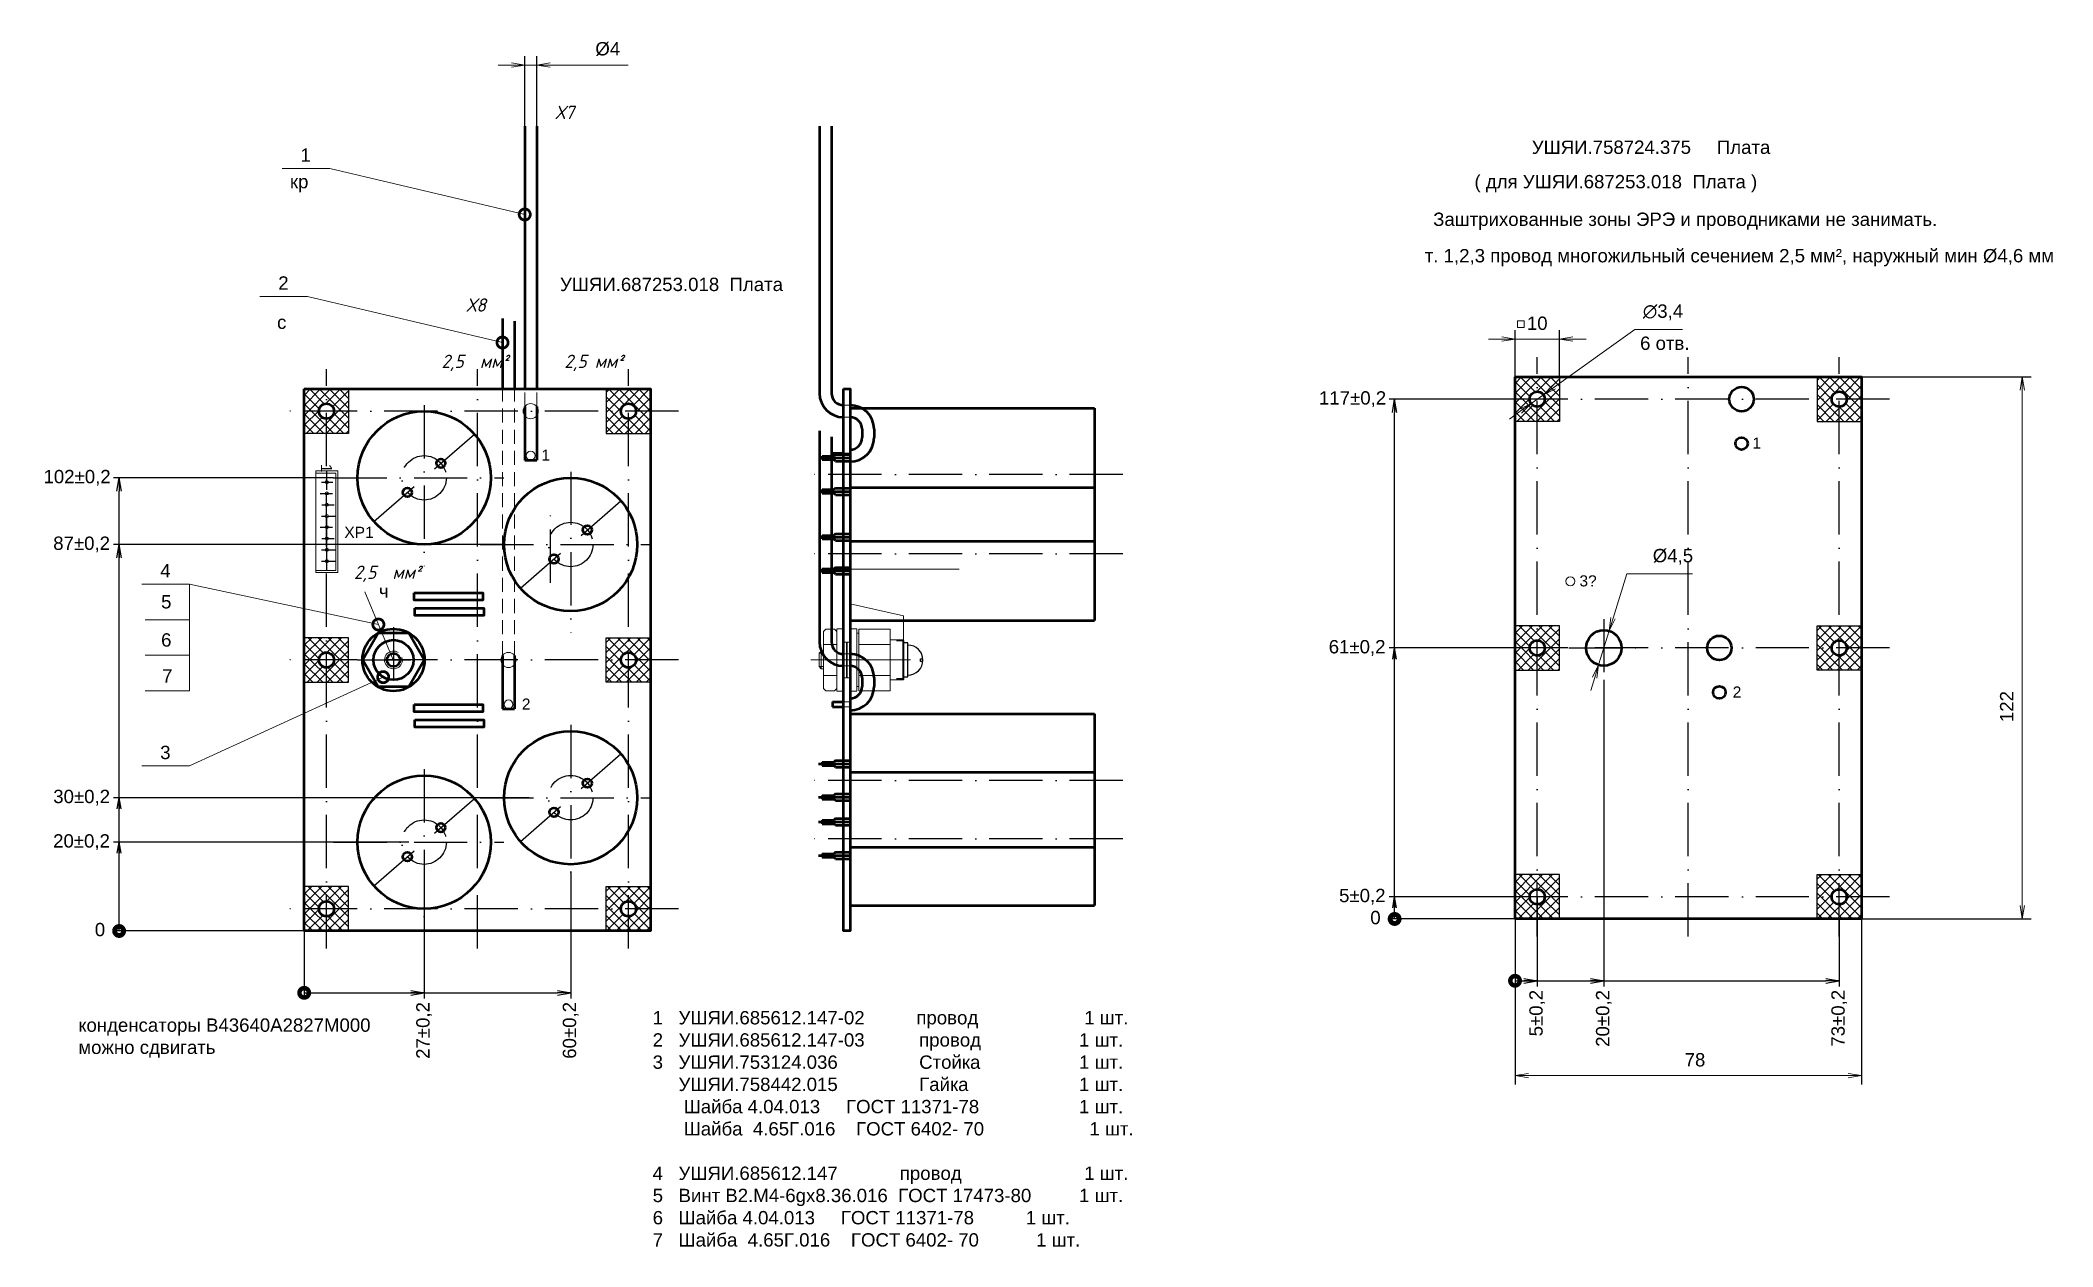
# Model space of a CAD drawing. Header units: millimetres. Extents: x 3219 to 51106, y -14166 to 2695.
# Drawn here: x 6094.6 to 6547.7, y 1671.7 to 1943.3 of the extents above; entities that cross this region are included whole.
import ezdxf

# ---------------------------------------------------------------- set-up
doc = ezdxf.new("R2010")
doc.units = ezdxf.units.MM
for name, pattern in [('ACAD_ISO10W100', [18, 12, -3, 0, -3]), ('SOLID', [0]), ('невидимая2', [4.762499999999999, 3.175, -1.5875])]:
    doc.linetypes.add(name, pattern=pattern)
doc.layers.get('0').update_dxf_attribs({"lineweight": 53})
doc.layers.add('02', color=7, linetype='Continuous')
for name, color, linetype, lineweight in [('1', 1, 'Continuous', 18), ('SLKTOP', 6, 'SOLID', 35), ('TONK', 3, 'Continuous', 20), ('TOP_ASSY', 10, 'Continuous', 35), ('невидим', 1, 'невидимая2', 18), ('Оси', 3, 'ACAD_ISO10W100', 25), ('Размеры', 2, 'Continuous', 18), ('текст', 4, 'Continuous', 20), ('Штриховка', 80, 'Continuous', 20)]:
    doc.layers.add(name, color=color, linetype=linetype, lineweight=lineweight)
doc.styles.add('Arial', font='arial.ttf', dxfattribs={"height": 3})
doc.styles.add('Arialc', font='arial.ttf')
doc.styles.add('ArialCr', font='arial.ttf', dxfattribs={"height": 2.5})
doc.styles.add('гост', font='GOST Common Italic.ttf')
doc.dimstyles.new('Arial', dxfattribs={"dimscale": 0, "dimtxt": 3, "dimasz": 3, "dimexe": 2, "dimexo": 0, "dimgap": 2, "dimtad": 1, "dimtoh": 1, "dimdec": 1, "dimrnd": 0.1, "dimzin": 9, "dimtxsty": 'Arial', "dimblk": 'OPEN', "dimcen": -3, "dimdle": 1.25, "dimclrd": 256, "dimclre": 256, "dimclrt": 256, "dimadec": 1, "dimazin": 2, "dimtfac": 1, "dimtdec": 1, "dimtmove": 0, "dimatfit": 3, "dimldrblk": 'DOTSMALL', "dimfxl": 2, "dimtvp": 1.5, "dimtolj": 1, "dimtzin": 1, "dimlwd": -1, "dimarcsym": 0})
doc.dimstyles.new('Basa', dxfattribs={"dimtxt": 3, "dimasz": 3, "dimexe": 1.25, "dimexo": 0, "dimgap": 0, "dimtad": 0, "dimjust": 4, "dimtoh": 1, "dimdec": 1, "dimtxsty": 'Arial', "dimblk1": 'DOTSMALL', "dimblk2": 'OPEN', "dimsah": 1, "dimcen": 2.5, "dimclrd": 256, "dimclre": 256, "dimclrt": 256, "dimadec": 0, "dimazin": 0, "dimtfac": 1, "dimtdec": 1, "dimtmove": 1, "dimatfit": 3, "dimldrblk": 'OPEN', "dimfxl": 1.25, "dimarcsym": 0})
pattern_1 = [(45, (9089.645757286118, 3867.229114750996), (-1.122532015133644, 1.122532015133644), []), (135, (9089.645757286118, 3867.229114750996), (-1.122532015133644, -1.122532015133644), [])]
pattern_2 = [(45, (9089.645757286118, 3923.229114750994), (-1.122532015133644, 1.122532015133644), []), (135, (9089.645757286118, 3923.229114750994), (-1.122532015133644, -1.122532015133644), [])]
pattern_3 = [(45, (9362.267085423875, 3869.936986552732), (-1.122532015133644, 1.122532015133644), []), (135, (9362.267085423875, 3869.936986552732), (-1.122532015133644, -1.122532015133644), [])]
pattern_4 = [(45, (9362.267085423875, 3925.936986552731), (-1.122532015133644, 1.122532015133644), []), (135, (9362.267085423875, 3925.936986552731), (-1.122532015133644, -1.122532015133644), [])]

msp = doc.modelspace()

# ---------------------------------------------------------------- texts
for s, insert, char_height, width, attachment_point, style in [('1', (6154.36941967938, 1917.452257192514), 3, 10.87432640139014, 5, 'Arial'), ('кр', (6152.915114859068, 1910.995379974769), 3, 10.87432640139014, 5, 'Arial'), ('2', (6149.369419679379, 1888.630601136067), 3, 10.87432640139014, 5, 'Arial'), ('с', (6148.979726316822, 1879.777586839331), 3, 10.87432640139014, 5, 'Arial'), ('1', (6481.073750960374, 1852.602939160004), 2.5, 8.794720041879373, 5, 'Arial'), ('1', (6208.452422822618, 1849.895067358268), 2.5, 8.794720041879373, 5, 'Arial'), ('XР1', (6166.381676784433, 1832.514408402663), 2.5, 13.8000903923371, 5, 'ArialCr'), ('4', (6122.785880805071, 1823.852363838502), 3, 10.87432640139014, 5, 'Arial'), ('3?', (6443.108341283364, 1821.561641129252), 2.5, 8.794720041879373, 5, 'Arial'), ('5', (6122.987908188913, 1816.848478220615), 3, 10.87432640139014, 5, 'Arial'), ('ч', (6171.957672524622, 1819.274277713785), 3, 10.87432640139014, 5, 'Arial'), ('6', (6122.987908188913, 1808.261699778705), 3, 10.87432640139014, 5, 'Arial'), ('7', (6123.223040900387, 1800.18686345935), 3, 10.87432640139014, 5, 'Arial'), ('2', (6204.024383373817, 1793.851132688107), 2.5, 8.794720041879373, 5, 'Arial'), ('2', (6476.645711511573, 1796.559004489844), 2.5, 8.794720041879373, 5, 'Arial'), ('3', (6122.785880805071, 1782.933869933107), 3, 10.87432640139014, 5, 'Arial'), ('\\P1   УШЯИ.685612.147-02          провод ^I       ^I 1 шт.\\P2   УШЯИ.685612.147-03       ^Iпровод ^I      ^I1 шт.\\P3   УШЯИ.753124.036          ^IСтойка   ^I    ^I1 шт.\\P     УШЯИ.758442.015^I^IГайка^I^I^I1 шт.\\P      Шайба 4.04.013     ГОСТ 11371-78          ^I1 шт.\\P      Шайба  4.65Г.016    ГОСТ 6402- 70         ^I  1 шт.\\P\\P4   УШЯИ.685612.147            провод        ^I^I 1 шт.\\P5   Винт В2.М4-6gх8.36.016  ГОСТ 17473-80     ^I1 шт.\\P6   Шайба 4.04.013     ГОСТ 11371-78          ^I1 шт.\\P7   Шайба  4.65Г.016    ГОСТ 6402- 70         ^I  1 шт.\\P\\P ', (6232.507329849243, 1729.755462363764), 3, 154.0838325258808, 1, 'Arial')]:
    msp.add_mtext(s, dxfattribs=dict(insert=insert, char_height=char_height, width=width, attachment_point=attachment_point, style=style))
at = {"insert": (6103.184527268815, 1723.092992593936), "char_height": 3, "attachment_point": 1, "style": 'Arial'}
msp.add_mtext('конденсаторы B43640A2827M000\\Pможно сдвигать\\P\\P\\P\\P  ', dxfattribs=at)
at = {"layer": 'TONK', "char_height": 3, "attachment_point": 4, "style": 'гост'}
for s, insert, width in [('2,5  мм²', (6184.948198503007, 1870.65058451253), 19.1432713191025), ('2,5 мм²', (6212.624547699299, 1870.65058451253), 17.86813385610003), ('2,5  мм²', (6165.253808449903, 1823.170745280217), 19.1432713191025)]:
    msp.add_mtext(s, dxfattribs=dict(at, insert=insert, width=width))
at = {"layer": 'Размеры', "style": 'Arialc'}
for s, p in [('УШЯИ.758724.375     Плата ', (6430.447465181765, 1917.691835543601)), (' ( для УШЯИ.687253.018  Плата )', (6416.374733998156, 1909.942102981318)), ('УШЯИ.687253.018  Плата ', (6211.639530369503, 1886.818193769834))]:
    msp.add_text(s, height=3, dxfattribs=at).set_placement(p)
at = {"layer": 'Размеры', "char_height": 3}
for s, insert, width, attachment_point, style in [('Заштрихованные зоны ЭРЭ и проводниками не занимать.', (6408.239304379975, 1904.474290094216), 148.4397441600449, 1, 'Arialc'), ('т. 1,2,3 провод многожильный сечением 2,5 мм², наружный мин %%C4,6 мм', (6406.348223143672, 1896.27775537874), 148.4397441600449, 1, 'Arialc'), ('6 отв.', (6460.39134689881, 1875.050267151959), 13.54739862531801, 5, 'Arial')]:
    msp.add_mtext(s, dxfattribs=dict(at, insert=insert, width=width, attachment_point=attachment_point, style=style))
at = {"layer": 'Размеры', "extrusion": (0, 0, -1), "char_height": 3, "width": 2.795527068898082, "attachment_point": 1, "text_direction": (-1, 0, 0), "style": 'Arial'}
for insert in [(6109.225958745023, 1744.590640660896), (6396.409582188085, 1747.298512462634)]:
    msp.add_mtext('0', dxfattribs=dict(at, insert=insert))
at = {"layer": 'текст', "char_height": 3, "width": 25.00000000000004, "attachment_point": 5, "style": 'гост'}
for s, insert in [('Х7', (6212.673982175103, 1927.020148167177)), ('Х8', (6192.766399860171, 1883.678532858272))]:
    msp.add_mtext(s, dxfattribs=dict(at, insert=insert))

# ---------------------------------------------------------------- blocks, each defined once
blk = doc.blocks.new('A$C94a32814')
for centre, radius in [((0, 0), 15), ((3.764356455604002, 3.272303790896785), 1), ((-3.773547901114057, -3.280295144952106), 1)]:
    blk.add_circle(centre, radius)
at = {"layer": 'Оси'}
for p, q in [((0, 16.38607259094715), (0, -19.90072114486247)), ((-11.32064370334206, -9.840885434857228), (11.32064370334149, 9.840885434857682)), ((-20.37286440934986, 0), (17.96892701182514, 0))]:
    blk.add_line(p, q, dxfattribs=at)
blk.add_circle((1.13686837721616e-13, 0), 5, dxfattribs=at)
blk = doc.blocks.new('A$C66CF5AB5')
blk.add_lwpolyline([(-3.464101615136315, 6), (-6.928203230272629, 0), (-3.464101615136315, -6), (3.464101615136315, -6), (6.928203230276267, 0), (3.464101615136315, 6)], close=True)
for radius in [7, 4.5, 1.499999999999818]:
    blk.add_circle((0, 0), radius)
at = {"layer": '1'}
blk.add_arc((0, 0), 2, 57.61570720692288, 16.37627834716819, dxfattribs=at)
at = {"layer": 'Оси'}
for p, q in [((0, 7.392037400509707), (0, -6.871049951738769)), ((-8.11339055631106, 0), (7.918295874485921, 0))]:
    blk.add_line(p, q, dxfattribs=at)
blk = doc.blocks.new('A$C7cf964cf')
for p, q in [((-22.39999999999964, 5), (-22.39999999999873, 0)), ((-22.39999999999964, 5), (0.4999999999990905, 5)), ((-22.39999999999964, 0), (-22.39999999999964, 5.000000000000909)), ((0.4999999999990905, 5), (-22.39999999999964, 5)), ((0.5, 5), (0.5, 0)), ((0.5, 0), (0.4999999999990905, 5)), ((-22.39999999999964, 0), (0.5, 0)), ((0.5, 9.094947017729282e-13), (-22.39999999999964, 0)), ((-21.89999999999964, 0), (-21.89999999999964, 4.5)), ((-9.094947017729282e-13, 4.5), (-21.89999999999964, 4.5)), ((0, 0), (-9.094947017729282e-13, 4.5))]:
    blk.add_line(p, q)
for centre in [(-19.86000000000058, 2.5), (-17.32000000000062, 2.5), (-14.78000000000065, 2.500000000000909), (-12.24000000000069, 2.500000000000909), (-9.700000000000728, 2.500000000000909), (-7.160000000000764, 2.500000000000909), (-4.6200000000008, 2.500000000000909), (-2.080000000000837, 2.500000000000909)]:
    blk.add_circle(centre, 0.35)
at = {"layer": 'Оси'}
for p, q in [((0, 2.500000000000909), (-22.39999999999964, 2.5)), ((-19.85999999999967, 1.318943485676755), (-19.85999999999967, 3.859020325995516)), ((-17.32000000000062, 1.025886413465741), (-17.31999999999971, 3.761583515967686)), ((-14.77999999999975, 1.41675361682428), (-14.77999999999975, 4.152450719382614)), ((-12.23999999999978, 1.318943485675845), (-12.23999999999978, 4.445507791591808)), ((-9.700000000000728, 1.025886413466651), (-9.699999999999818, 3.761583515967686)), ((-7.159999999999854, 1.41675361682519), (-7.159999999999854, 4.152450719383523)), ((-4.619999999999891, 1.318943485676755), (-4.619999999999891, 4.445507791592718)), ((-2.079999999999927, 1.318943485676755), (-2.079999999999927, 4.445507791592718))]:
    blk.add_line(p, q, dxfattribs=at)
at = {"style": 'Arialc'}
blk.add_text('1', height=2.5, dxfattribs=at).set_placement((-23.9616447606868, 1.177047099401534))
blk = doc.blocks.new('A$Ccc13bcba')
for p, q in [((-15, 0), (-15, 55)), ((-15, 55), (15, 55)), ((15, 0), (15, 55)), ((-15, 0), (15, 0)), ((-4.523547901114057, -3.300000000000182), (-4.523547901114171, 0)), ((-3.773547901114171, -7.113622990074873), (-3.773547901114171, 0)), ((-3.023547901114057, -3.299999999999727), (-3.023547901114057, 0)), ((3.014354899877276, -3.300000000000182), (3.014354899877162, 0)), ((4.514354899877162, -3.300000000000182), (4.514354899877162, 0)), ((-4.523547901114171, -3.300000000000182), (-4.173547901114148, -3.664160587824426)), ((-4.173547901114034, -6.300000000000182), (-4.17354790111392, -3.664160587824881)), ((-3.023547901114171, -3.300000000000182), (-3.373547901114193, -3.664160587824426)), ((-3.37354790111408, -6.300000000000182), (-3.37354790111408, -3.664160587823972)), ((3.014354899877162, -3.300000000000182), (3.364354899877185, -3.664160587824426)), ((3.364354899877071, -6.299999999999727), (3.364354899877185, -3.664160587824426)), ((3.764354899877048, -7.113622990075328), (3.764354899877048, -4.547473508864641e-13)), ((4.514354899877162, -3.300000000000182), (4.164354899877139, -3.664160587824426)), ((4.164354899877026, -6.299999999999727), (4.164354899877026, -3.664160587823517)), ((-4.17354790111392, -6.299999999999727), (-3.37354790111408, -6.300000000000182)), ((3.364354899877185, -6.299999999999272), (4.164354899877026, -6.299999999999727))]:
    blk.add_line(p, q)
at = {"layer": 'Оси'}
blk.add_line((0, 61.39365778584033), (0, -9.013120958115906), dxfattribs=at)
blk = doc.blocks.new('A$Cbe3a830f')
for p, q in [((-4.5, 12), (4.5, 12)), ((-4.5, 12), (-4.5, 9)), ((4.5, 12), (4.5, 9)), ((-6.928203230272629, 2.000000000000909), (-6.928203230272629, 9)), ((-6.928203230272629, 9), (6.928203230276267, 9)), ((-3.464101615136315, 2.000000000000909), (-3.464101615136315, 9)), ((3.464101615136315, 2), (3.464101615136315, 9)), ((6.928203230276267, 2), (6.928203230276267, 8.99999999999909)), ((-7, 1.500000000000909), (7, 1.5)), ((-7, 0), (-7, 1.500000000000909)), ((-7, 0), (-4, 0)), ((-6.928203230272629, 2.000000000000909), (6.928203230276267, 2)), ((-6, 2), (-6, 1.5)), ((-6, 1.5), (6, 1.5)), ((-4, -0.6999999999989086), (-4, 0)), ((-4, 0), (4, 0)), ((4, 0), (7, 0)), ((4, -0.6999999999989086), (4, 0)), ((6, 2), (6, 1.5)), ((7, 0), (7, 1.500000000000909)), ((-7, -1.499999999999091), (-4, -1.499999999999091)), ((-7, -1.5), (-7, -3)), ((-7, -3), (7, -3)), ((-6.428203230272629, -3), (-6.928203230272629, -3.5)), ((-6.928203230276267, -5.499999999998181), (-6.928203230272629, -3.5)), ((-6.428203230272629, -3), (6.428203230276267, -3)), ((-4, -0.6999999999998181), (4, -0.6999999999998181)), ((-4, -0.7999999999992724), (4, -0.7999999999992724)), ((-4, -0.8000000000001819), (-4, -1.5)), ((-4, -1.499999999999091), (4, -1.499999999999091)), ((-3.464101615136315, -6), (-3.464101615136315, -3)), ((3.464101615136315, -6), (3.464101615136315, -3)), ((4, -0.8000000000001819), (4, -1.5)), ((4, -1.5), (7, -1.5)), ((6.428203230276267, -3), (6.928203230276267, -3.5)), ((6.928203230276267, -5.5), (6.928203230276267, -3.5)), ((7, -1.5), (7, -3)), ((-6.428203230272629, -6), (-6.928203230272629, -5.5)), ((-6.428203230272629, -6), (6.428203230276267, -6)), ((-2, -6), (-2, -6.5)), ((-2, -6.5), (-1.5, -7)), ((-2, -6.5), (2, -6.5)), ((-1.5, -7), (1.5, -7)), ((2, -6.5), (1.5, -7)), ((2, -6), (2, -6.5)), ((6.428203230276267, -6), (6.928203230276267, -5.5))]:
    blk.add_line(p, q)
at = {"layer": '1'}
for p, q in [((-1.500000000003638, -6), (-1.5, -7)), ((1.5, -6), (1.5, -7))]:
    blk.add_line(p, q, dxfattribs=at)
at = {"layer": 'TONK'}
for p, q in [((0, 13.58194035105407), (0, -8.818465318065137)), ((0, 3.55675236946081), (0, -2.429230282361459)), ((0, -6.556752369461719), (0, -0.5707697176385409)), ((0, -1.748071146199436), (0, -6.614998217673929))]:
    blk.add_line(p, q, dxfattribs=at)
blk = doc.blocks.new('_DotSmall')
at = {"color": 0, "linetype": 'ByBlock', "const_width": 0.5}
blk.add_lwpolyline([(-0.0625, 0, 1), (0.0625, 0, 1)], format="xyb", close=True, dxfattribs=at)
blk = doc.blocks.new('_Open')
at = {"color": 0, "linetype": 'ByBlock', "lineweight": -2}
for p, q in [((-1, 0.1666666666666667), (0, 0)), ((-1, -0.1666666666666667), (0, 0)), ((0, 0), (-1, 0))]:
    blk.add_line(p, q, dxfattribs=at)
blk = doc.blocks.new('*D429')
at = {"layer": 'Defpoints', "color": 0, "transparency": 16777216}
for p in [(6206.397590088341, 1937.683824932488), (6203.697590088341, 1923.968156223472), (6206.397590088341, 1923.968156223472)]:
    blk.add_point(p, dxfattribs=at)
at = {"layer": 'Размеры', "lineweight": -2, "transparency": 16777216}
for p, q in [((6203.697590088341, 1923.968156223472), (6203.697590088341, 1939.683824932488)), ((6206.397590088341, 1923.968156223472), (6206.397590088341, 1939.683824932488))]:
    blk.add_line(p, q, dxfattribs=at)
at = {"layer": 'Размеры', "transparency": 16777216}
for p, q in [((6200.697590088341, 1937.683824932488), (6197.697590088341, 1937.683824932488)), ((6203.697590088341, 1937.683824932488), (6206.397590088341, 1937.683824932488)), ((6209.397590088341, 1937.683824932488), (6226.9996706457, 1937.683824932488))]:
    blk.add_line(p, q, dxfattribs=at)
at = {"layer": 'Размеры', "transparency": 16777216, "xscale": 3, "yscale": 3, "zscale": 3}
blk.add_blockref('_Open', (6203.697590088341, 1937.683824932488), dxfattribs=at)
at = {"layer": 'Размеры', "transparency": 16777216, "xscale": 3, "yscale": 3, "zscale": 3, "rotation": 180}
blk.add_blockref('_Open', (6206.397590088341, 1937.683824932488), dxfattribs=at)
at = {"layer": 'Размеры', "transparency": 16777216, "insert": (6222.390530127283, 1941.299445669187), "char_height": 3, "attachment_point": 5, "style": 'Arial'}
blk.add_mtext('\\A1;%%C4', dxfattribs=at)
blk = doc.blocks.new('*D430')
at = {"layer": 'Defpoints', "color": 0, "transparency": 16777216}
for p in [(6181.047590088339, 1755.918554354046), (6154.047590088344, 1742.775705249335), (6181.047590088339, 1728.858137861643)]:
    blk.add_point(p, dxfattribs=at)
at = {"layer": 'Размеры', "lineweight": -2, "transparency": 16777216}
for p, q in [((6181.047590088339, 1755.918554354046), (6181.047590088339, 1727.608137861643)), ((6154.047590088344, 1742.775705249335), (6154.047590088344, 1727.608137861643)), ((6154.047590088344, 1728.858137861643), (6178.047590088339, 1728.858137861643))]:
    blk.add_line(p, q, dxfattribs=at)
at = {"layer": 'Размеры', "lineweight": -2, "transparency": 16777216, "xscale": 3, "yscale": 3, "zscale": 3, "rotation": 180}
blk.add_blockref('_DotSmall', (6154.047590088344, 1728.858137861643), dxfattribs=at)
at = {"layer": 'Размеры', "lineweight": -2, "transparency": 16777216, "xscale": 3, "yscale": 3, "zscale": 3}
blk.add_blockref('_Open', (6181.047590088339, 1728.858137861643), dxfattribs=at)
at = {"layer": 'Размеры', "transparency": 16777216, "insert": (6181.047590088339, 1720.386105119487), "char_height": 3, "attachment_point": 5, "rotation": 90, "style": 'Arial'}
blk.add_mtext('27±0,2', dxfattribs=at)
blk = doc.blocks.new('*D431')
at = {"layer": 'Defpoints', "color": 0, "transparency": 16777216}
for p in [(6214.04759008834, 1756.114811824804), (6154.047590088344, 1742.775705249335), (6214.04759008834, 1728.858137861643)]:
    blk.add_point(p, dxfattribs=at)
at = {"layer": 'Размеры', "lineweight": -2, "transparency": 16777216}
for p, q in [((6214.04759008834, 1756.114811824804), (6214.04759008834, 1727.608137861643)), ((6154.047590088344, 1742.775705249335), (6154.047590088344, 1727.608137861643)), ((6154.047590088344, 1728.858137861643), (6211.04759008834, 1728.858137861643))]:
    blk.add_line(p, q, dxfattribs=at)
at = {"layer": 'Размеры', "lineweight": -2, "transparency": 16777216, "xscale": 3, "yscale": 3, "zscale": 3, "rotation": 180}
blk.add_blockref('_DotSmall', (6154.047590088344, 1728.858137861643), dxfattribs=at)
at = {"layer": 'Размеры', "lineweight": -2, "transparency": 16777216, "xscale": 3, "yscale": 3, "zscale": 3}
blk.add_blockref('_Open', (6214.04759008834, 1728.858137861643), dxfattribs=at)
at = {"layer": 'Размеры', "transparency": 16777216, "insert": (6214.04759008834, 1720.40349938961), "char_height": 3, "attachment_point": 5, "rotation": 90, "style": 'Arial'}
blk.add_mtext('60±0,2', dxfattribs=at)
blk = doc.blocks.new('*D432')
at = {"layer": 'Defpoints', "color": 0, "transparency": 16777216}
for p in [(6112.380516939851, 1772.775705249336), (6204.717163742009, 1772.775705249336), (6168.443082330759, 1742.775705249336)]:
    blk.add_point(p, dxfattribs=at)
at = {"layer": 'Размеры', "lineweight": -2, "transparency": 16777216}
for p, q in [((6204.717163742009, 1772.775705249336), (6111.130516939851, 1772.775705249336)), ((6112.380516939851, 1742.775705249336), (6112.380516939851, 1770.275705249336)), ((6168.443082330759, 1742.775705249336), (6111.130516939851, 1742.775705249336))]:
    blk.add_line(p, q, dxfattribs=at)
at = {"layer": 'Размеры', "lineweight": -2, "transparency": 16777216, "xscale": 2.5, "yscale": 2.5, "zscale": 2.5}
for name, p, rotation in [('_Open', (6112.380516939851, 1772.775705249336), 90), ('_DotSmall', (6112.380516939851, 1742.775705249336), 270)]:
    blk.add_blockref(name, p, dxfattribs=dict(at, rotation=rotation))
at = {"layer": 'Размеры', "transparency": 16777216, "insert": (6103.935087199059, 1772.775705249334), "char_height": 3, "attachment_point": 5, "style": 'Arial'}
blk.add_mtext('30±0,2', dxfattribs=at)
blk = doc.blocks.new('*D433')
at = {"layer": 'Defpoints', "color": 0, "transparency": 16777216}
for p in [(6112.380516939847, 1844.775705249336), (6160.674725678993, 1844.775705249336), (6168.443082330759, 1742.775705249336)]:
    blk.add_point(p, dxfattribs=at)
at = {"layer": 'Размеры', "lineweight": -2, "transparency": 16777216}
for p, q in [((6160.674725678993, 1844.775705249336), (6111.130516939847, 1844.775705249336)), ((6112.380516939847, 1742.775705249336), (6112.380516939847, 1841.775705249336)), ((6168.443082330759, 1742.775705249336), (6111.130516939847, 1742.775705249336))]:
    blk.add_line(p, q, dxfattribs=at)
at = {"layer": 'Размеры', "lineweight": -2, "transparency": 16777216, "xscale": 3, "yscale": 3, "zscale": 3}
for name, p, rotation in [('_Open', (6112.380516939847, 1844.775705249336), 90), ('_DotSmall', (6112.380516939847, 1742.775705249336), 270)]:
    blk.add_blockref(name, p, dxfattribs=dict(at, rotation=rotation))
at = {"layer": 'Размеры', "transparency": 16777216, "insert": (6102.909848454171, 1844.775705249334), "char_height": 3, "attachment_point": 5, "style": 'Arial'}
blk.add_mtext('102±0,2', dxfattribs=at)
blk = doc.blocks.new('*D434')
at = {"layer": 'Defpoints', "color": 0, "transparency": 16777216}
for p in [(6112.380516939847, 1829.775705249336), (6199.047590088344, 1829.775705249336), (6168.443082330759, 1742.775705249336)]:
    blk.add_point(p, dxfattribs=at)
at = {"layer": 'Размеры', "lineweight": -2, "transparency": 16777216}
for p, q in [((6199.047590088344, 1829.775705249336), (6111.130516939847, 1829.775705249336)), ((6112.380516939847, 1742.775705249336), (6112.380516939847, 1826.775705249336)), ((6168.443082330759, 1742.775705249336), (6111.130516939847, 1742.775705249336))]:
    blk.add_line(p, q, dxfattribs=at)
at = {"layer": 'Размеры', "lineweight": -2, "transparency": 16777216, "xscale": 3, "yscale": 3, "zscale": 3}
for name, p, rotation in [('_Open', (6112.380516939847, 1829.775705249336), 90), ('_DotSmall', (6112.380516939847, 1742.775705249336), 270)]:
    blk.add_blockref(name, p, dxfattribs=dict(at, rotation=rotation))
at = {"layer": 'Размеры', "transparency": 16777216, "insert": (6103.932017621974, 1829.775705249334), "char_height": 3, "attachment_point": 5, "style": 'Arial'}
blk.add_mtext('87±0,2', dxfattribs=at)
blk = doc.blocks.new('*D435')
at = {"layer": 'Defpoints', "color": 0, "transparency": 16777216}
for p in [(6112.380516939855, 1762.775705249338), (6177.64075957816, 1762.775705249338), (6168.443082330759, 1742.775705249338)]:
    blk.add_point(p, dxfattribs=at)
at = {"layer": 'Размеры', "lineweight": -2, "transparency": 16777216}
for p, q in [((6177.64075957816, 1762.775705249338), (6111.130516939855, 1762.775705249338)), ((6112.380516939855, 1742.775705249338), (6112.380516939855, 1760.275705249338)), ((6168.443082330759, 1742.775705249338), (6111.130516939855, 1742.775705249338))]:
    blk.add_line(p, q, dxfattribs=at)
at = {"layer": 'Размеры', "lineweight": -2, "transparency": 16777216, "xscale": 2.5, "yscale": 2.5, "zscale": 2.5}
for name, p, rotation in [('_Open', (6112.380516939855, 1762.775705249338), 90), ('_DotSmall', (6112.380516939855, 1742.775705249338), 270)]:
    blk.add_blockref(name, p, dxfattribs=dict(at, rotation=rotation))
at = {"layer": 'Размеры', "transparency": 16777216, "insert": (6103.908484197698, 1762.775705249336), "char_height": 3, "attachment_point": 5, "style": 'Arial'}
blk.add_mtext('20±0,2', dxfattribs=at)
blk = doc.blocks.new('*D436')
at = {"layer": 'Defpoints', "color": 0, "transparency": 16777216}
for p in [(6447.850361176767, 1810.305120267407), (6445.487475275423, 1802.662033834736)]:
    blk.add_point(p, dxfattribs=at)
at = {"layer": 'Размеры', "transparency": 16777216}
for p, q in [((6451.819816048424, 1823.144879757015), (6448.736443389771, 1813.171277679657)), ((6466.601289445423, 1823.144879757015), (6451.819816048424, 1823.144879757015)), ((6445.487475275423, 1802.662033834736), (6447.850361176767, 1810.305120267407)), ((6444.601393062419, 1799.795876422486), (6443.715310849415, 1796.929719010235))]:
    blk.add_line(p, q, dxfattribs=at)
at = {"layer": 'Размеры', "transparency": 16777216, "xscale": 3, "yscale": 3, "zscale": 3}
for p, rotation in [((6447.850361176767, 1810.305120267407), 252.8208299642087), ((6445.487475275423, 1802.662033834736), 72.82082996420864)]:
    blk.add_blockref('_Open', p, dxfattribs=dict(at, rotation=rotation))
at = {"layer": 'Размеры', "transparency": 16777216, "insert": (6462.227142105722, 1826.996857928912), "char_height": 3, "width": 26.00669455539901, "attachment_point": 5, "style": 'Arial'}
blk.add_mtext('\\A1;%%C4,5 ', dxfattribs=at)
blk = doc.blocks.new('*D437')
at = {"layer": 'Defpoints', "color": 0, "transparency": 16777216}
for p in [(6431.6689182261, 1750.483577051072), (6426.668918226095, 1745.483577051074), (6431.6689182261, 1731.566009663381)]:
    blk.add_point(p, dxfattribs=at)
at = {"layer": 'Размеры', "lineweight": -2, "transparency": 16777216}
for p, q in [((6431.6689182261, 1750.483577051072), (6431.6689182261, 1730.316009663381)), ((6426.668918226095, 1745.483577051074), (6426.668918226095, 1730.316009663381)), ((6426.668918226095, 1731.566009663381), (6428.6689182261, 1731.566009663381))]:
    blk.add_line(p, q, dxfattribs=at)
at = {"layer": 'Размеры', "lineweight": -2, "transparency": 16777216, "xscale": 3, "yscale": 3, "zscale": 3, "rotation": 180}
blk.add_blockref('_DotSmall', (6426.668918226095, 1731.566009663381), dxfattribs=at)
at = {"layer": 'Размеры', "lineweight": -2, "transparency": 16777216, "xscale": 3, "yscale": 3, "zscale": 3}
blk.add_blockref('_Open', (6431.6689182261, 1731.566009663381), dxfattribs=at)
at = {"layer": 'Размеры', "transparency": 16777216, "insert": (6431.6689182261, 1724.284972828456), "char_height": 3, "attachment_point": 5, "rotation": 90, "style": 'Arial'}
blk.add_mtext('5±0,2', dxfattribs=at)
blk = doc.blocks.new('*D438')
at = {"layer": 'Defpoints', "color": 0, "transparency": 16777216}
for p in [(6426.668918226095, 1745.483577051074), (6499.668918226094, 1745.483577051072), (6499.668918226094, 1731.566009663381)]:
    blk.add_point(p, dxfattribs=at)
at = {"layer": 'Размеры', "lineweight": -2, "transparency": 16777216}
for p, q in [((6426.668918226095, 1745.483577051074), (6426.668918226095, 1730.316009663381)), ((6499.668918226094, 1745.483577051072), (6499.668918226094, 1730.316009663381)), ((6426.668918226095, 1731.566009663381), (6496.668918226094, 1731.566009663381))]:
    blk.add_line(p, q, dxfattribs=at)
at = {"layer": 'Размеры', "lineweight": -2, "transparency": 16777216, "xscale": 3, "yscale": 3, "zscale": 3, "rotation": 180}
blk.add_blockref('_DotSmall', (6426.668918226095, 1731.566009663381), dxfattribs=at)
at = {"layer": 'Размеры', "lineweight": -2, "transparency": 16777216, "xscale": 3, "yscale": 3, "zscale": 3}
blk.add_blockref('_Open', (6499.668918226094, 1731.566009663381), dxfattribs=at)
at = {"layer": 'Размеры', "transparency": 16777216, "insert": (6499.668918226094, 1723.131835038552), "char_height": 3, "attachment_point": 5, "rotation": 90, "style": 'Arial'}
blk.add_mtext('73±0,2', dxfattribs=at)
blk = doc.blocks.new('*D439')
at = {"layer": 'Defpoints', "color": 0, "transparency": 16777216}
for p in [(6399.564140382932, 1806.483577051071), (6431.668918226103, 1806.483577051071), (6455.626705773821, 1745.483577051074)]:
    blk.add_point(p, dxfattribs=at)
at = {"layer": 'Размеры', "lineweight": -2, "transparency": 16777216}
for p, q in [((6431.668918226103, 1806.483577051071), (6398.314140382932, 1806.483577051071)), ((6399.564140382932, 1745.483577051074), (6399.564140382932, 1803.983577051071)), ((6455.626705773821, 1745.483577051074), (6398.314140382932, 1745.483577051074))]:
    blk.add_line(p, q, dxfattribs=at)
at = {"layer": 'Размеры', "lineweight": -2, "transparency": 16777216, "xscale": 2.5, "yscale": 2.5, "zscale": 2.5}
for name, p, rotation in [('_Open', (6399.564140382932, 1806.483577051071), 90), ('_DotSmall', (6399.564140382932, 1745.483577051074), 270)]:
    blk.add_blockref(name, p, dxfattribs=dict(at, rotation=rotation))
at = {"layer": 'Размеры', "transparency": 16777216, "insert": (6391.109501910898, 1806.483577051069), "char_height": 3, "attachment_point": 5, "style": 'Arial'}
blk.add_mtext('61±0,2', dxfattribs=at)
blk = doc.blocks.new('*D440')
at = {"layer": 'Defpoints', "color": 0, "transparency": 16777216}
for p in [(6399.564140382929, 1862.483577051073), (6426.668918226103, 1862.483577051073), (6455.626705773821, 1745.483577051074)]:
    blk.add_point(p, dxfattribs=at)
at = {"layer": 'Размеры', "lineweight": -2, "transparency": 16777216}
for p, q in [((6426.668918226103, 1862.483577051073), (6398.314140382929, 1862.483577051073)), ((6399.564140382929, 1745.483577051074), (6399.564140382929, 1859.483577051073)), ((6455.626705773821, 1745.483577051074), (6398.314140382929, 1745.483577051074))]:
    blk.add_line(p, q, dxfattribs=at)
at = {"layer": 'Размеры', "lineweight": -2, "transparency": 16777216, "xscale": 3, "yscale": 3, "zscale": 3}
for name, p, rotation in [('_Open', (6399.564140382929, 1862.483577051073), 90), ('_DotSmall', (6399.564140382929, 1745.483577051074), 270)]:
    blk.add_blockref(name, p, dxfattribs=dict(at, rotation=rotation))
at = {"layer": 'Размеры', "transparency": 16777216, "insert": (6390.093471897251, 1862.48357705107), "char_height": 3, "attachment_point": 5, "style": 'Arial'}
blk.add_mtext('117±0,2', dxfattribs=at)
blk = doc.blocks.new('*D441')
at = {"layer": 'Defpoints', "color": 0, "transparency": 16777216}
for p in [(6399.564140382936, 1750.483577051074), (6431.668918226103, 1750.483577051074), (6455.626705773821, 1745.483577051076)]:
    blk.add_point(p, dxfattribs=at)
at = {"layer": 'Размеры', "lineweight": -2, "transparency": 16777216}
for p, q in [((6431.668918226103, 1750.483577051074), (6398.314140382936, 1750.483577051074)), ((6455.626705773821, 1745.483577051076), (6398.314140382936, 1745.483577051076)), ((6399.564140382936, 1745.483577051076), (6399.564140382936, 1747.983577051074))]:
    blk.add_line(p, q, dxfattribs=at)
at = {"layer": 'Размеры', "lineweight": -2, "transparency": 16777216, "xscale": 2.5, "yscale": 2.5, "zscale": 2.5}
for name, p, rotation in [('_Open', (6399.564140382936, 1750.483577051074), 90), ('_DotSmall', (6399.564140382936, 1745.483577051076), 270)]:
    blk.add_blockref(name, p, dxfattribs=dict(at, rotation=rotation))
at = {"layer": 'Размеры', "transparency": 16777216, "insert": (6392.283103548009, 1750.483577051072), "char_height": 3, "attachment_point": 5, "style": 'Arial'}
blk.add_mtext('5±0,2', dxfattribs=at)
blk = doc.blocks.new('*D442')
at = {"layer": 'Defpoints', "color": 0, "transparency": 16777216}
for p in [(6446.668918226096, 1799.272600951075), (6426.668918226095, 1745.483577051074), (6446.668918226096, 1731.566009663381)]:
    blk.add_point(p, dxfattribs=at)
at = {"layer": 'Размеры', "lineweight": -2, "transparency": 16777216}
for p, q in [((6446.668918226096, 1799.272600951075), (6446.668918226096, 1730.316009663381)), ((6426.668918226095, 1745.483577051074), (6426.668918226095, 1730.316009663381)), ((6426.668918226095, 1731.566009663381), (6443.668918226096, 1731.566009663381))]:
    blk.add_line(p, q, dxfattribs=at)
at = {"layer": 'Размеры', "lineweight": -2, "transparency": 16777216, "xscale": 3, "yscale": 3, "zscale": 3, "rotation": 180}
blk.add_blockref('_DotSmall', (6426.668918226095, 1731.566009663381), dxfattribs=at)
at = {"layer": 'Размеры', "lineweight": -2, "transparency": 16777216, "xscale": 3, "yscale": 3, "zscale": 3}
blk.add_blockref('_Open', (6446.668918226096, 1731.566009663381), dxfattribs=at)
at = {"layer": 'Размеры', "transparency": 16777216, "insert": (6446.668918226096, 1723.093976921225), "char_height": 3, "attachment_point": 5, "rotation": 90, "style": 'Arial'}
blk.add_mtext('20±0,2', dxfattribs=at)
blk = doc.blocks.new('*D443')
at = {"layer": 'Defpoints', "color": 0, "transparency": 16777216}
for p in [(6446.668918226096, 1799.272600951072), (6426.668918226095, 1745.483577051071), (6446.668918226096, 1731.566009663378)]:
    blk.add_point(p, dxfattribs=at)
at = {"layer": 'Размеры', "lineweight": -2, "transparency": 16777216}
for p, q in [((6446.668918226096, 1799.272600951072), (6446.668918226096, 1730.316009663378)), ((6426.668918226095, 1745.483577051071), (6426.668918226095, 1730.316009663378)), ((6426.668918226095, 1731.566009663378), (6443.668918226096, 1731.566009663378))]:
    blk.add_line(p, q, dxfattribs=at)
at = {"layer": 'Размеры', "lineweight": -2, "transparency": 16777216, "xscale": 3, "yscale": 3, "zscale": 3, "rotation": 180}
blk.add_blockref('_DotSmall', (6426.668918226095, 1731.566009663378), dxfattribs=at)
at = {"layer": 'Размеры', "lineweight": -2, "transparency": 16777216, "xscale": 3, "yscale": 3, "zscale": 3}
blk.add_blockref('_Open', (6446.668918226096, 1731.566009663378), dxfattribs=at)
at = {"layer": 'Размеры', "transparency": 16777216, "insert": (6446.668918226096, 1723.093976921223), "char_height": 3, "attachment_point": 5, "rotation": 90, "style": 'Arial'}
blk.add_mtext('20±0,2', dxfattribs=at)
blk = doc.blocks.new('*D444')
at = {"layer": 'Defpoints', "color": 0, "transparency": 16777216}
for p in [(6426.668918226099, 1867.483577051073), (6426.668918226103, 1745.483577051076), (6540.866066466037, 1745.483577051076)]:
    blk.add_point(p, dxfattribs=at)
at = {"layer": 'Размеры', "lineweight": -2, "transparency": 16777216}
for p, q in [((6426.668918226099, 1867.483577051073), (6542.866066466037, 1867.483577051073)), ((6426.668918226103, 1745.483577051076), (6542.866066466037, 1745.483577051076))]:
    blk.add_line(p, q, dxfattribs=at)
at = {"layer": 'Размеры', "transparency": 16777216}
blk.add_line((6540.866066466037, 1864.483577051073), (6540.866066466037, 1748.483577051076), dxfattribs=at)
at = {"layer": 'Размеры', "transparency": 16777216, "xscale": 3, "yscale": 3, "zscale": 3}
for p, rotation in [((6540.866066466037, 1867.483577051073), 90), ((6540.866066466037, 1745.483577051076), 270)]:
    blk.add_blockref('_Open', p, dxfattribs=dict(at, rotation=rotation))
at = {"layer": 'Размеры', "transparency": 16777216, "insert": (6537.359927311873, 1793.287253502628), "char_height": 3, "attachment_point": 5, "rotation": 90, "style": 'Arial'}
blk.add_mtext('\\A1;122', dxfattribs=at)
blk = doc.blocks.new('*D445')
at = {"layer": 'Defpoints', "color": 0, "transparency": 16777216}
for p in [(6426.6689182261, 1745.483577051075), (6504.668918226095, 1747.228376393492), (6504.668918226095, 1710.232557635691)]:
    blk.add_point(p, dxfattribs=at)
at = {"layer": 'Размеры', "lineweight": -2, "transparency": 16777216}
for p, q in [((6426.6689182261, 1745.483577051075), (6426.6689182261, 1708.232557635691)), ((6504.668918226095, 1747.228376393492), (6504.668918226095, 1708.232557635691))]:
    blk.add_line(p, q, dxfattribs=at)
at = {"layer": 'Размеры', "transparency": 16777216}
blk.add_line((6429.6689182261, 1710.232557635691), (6501.668918226095, 1710.232557635691), dxfattribs=at)
at = {"layer": 'Размеры', "transparency": 16777216, "xscale": 3, "yscale": 3, "zscale": 3, "rotation": 180}
blk.add_blockref('_Open', (6426.6689182261, 1710.232557635691), dxfattribs=at)
at = {"layer": 'Размеры', "transparency": 16777216, "xscale": 3, "yscale": 3, "zscale": 3}
blk.add_blockref('_Open', (6504.668918226095, 1710.232557635691), dxfattribs=at)
at = {"layer": 'Размеры', "transparency": 16777216, "insert": (6467.187601926686, 1713.764276598856), "char_height": 3, "attachment_point": 5, "style": 'Arial'}
blk.add_mtext('\\A1;78', dxfattribs=at)
blk = doc.blocks.new('*D446')
at = {"layer": 'Defpoints', "color": 0, "transparency": 16777216}
for p in [(6436.668918226099, 1876.013893455146), (6426.668918226101, 1867.483577051083), (6436.668918226099, 1867.48357705107)]:
    blk.add_point(p, dxfattribs=at)
at = {"layer": 'Размеры', "transparency": 16777216}
for p, q in [((6423.668918226101, 1876.013893455146), (6420.668918226101, 1876.013893455146)), ((6426.668918226101, 1876.013893455146), (6436.668918226099, 1876.013893455146)), ((6439.668918226099, 1876.013893455146), (6442.668918226099, 1876.013893455146))]:
    blk.add_line(p, q, dxfattribs=at)
at = {"layer": 'Размеры', "lineweight": -2, "transparency": 16777216}
for p, q in [((6426.668918226101, 1867.483577051083), (6426.668918226101, 1878.013893455146)), ((6436.668918226099, 1867.48357705107), (6436.668918226099, 1878.013893455146))]:
    blk.add_line(p, q, dxfattribs=at)
at = {"layer": 'Размеры', "transparency": 16777216, "xscale": 3, "yscale": 3, "zscale": 3}
blk.add_blockref('_Open', (6426.668918226101, 1876.013893455146), dxfattribs=at)
at = {"layer": 'Размеры', "transparency": 16777216, "xscale": 3, "yscale": 3, "zscale": 3, "rotation": 180}
blk.add_blockref('_Open', (6436.668918226099, 1876.013893455146), dxfattribs=at)
at = {"layer": 'Размеры', "transparency": 16777216, "insert": (6431.6689182261, 1879.545612418311), "char_height": 3, "attachment_point": 5, "style": 'Arial'}
blk.add_mtext('\\A1;10', dxfattribs=at)
blk = doc.blocks.new('*D447')
at = {"layer": 'Defpoints', "color": 0, "transparency": 16777216}
for p in [(6433.052364871905, 1863.471542322841), (6430.285471580304, 1861.495611779296)]:
    blk.add_point(p, dxfattribs=at)
at = {"layer": 'Размеры', "transparency": 16777216}
for p, q in [((6453.631943710319, 1878.168104175648), (6435.493741305667, 1865.215010449497)), ((6464.345449849488, 1878.168104175648), (6453.631943710319, 1878.168104175648)), ((6430.285471580304, 1861.495611779296), (6433.052364871905, 1863.471542322841)), ((6427.844095146542, 1859.75214365264), (6425.402718712778, 1858.008675525984))]:
    blk.add_line(p, q, dxfattribs=at)
at = {"layer": 'Размеры', "transparency": 16777216, "xscale": 3, "yscale": 3, "zscale": 3}
for p, rotation in [((6433.052364871905, 1863.471542322841), 215.5318936320177), ((6430.285471580304, 1861.495611779296), 35.53189363201766)]:
    blk.add_blockref('_Open', p, dxfattribs=dict(at, rotation=rotation))
at = {"layer": 'Размеры', "transparency": 16777216, "insert": (6459.988696779912, 1882.020082347545), "char_height": 3, "attachment_point": 5, "style": 'Arial'}
blk.add_mtext('\\A1;∅3,4', dxfattribs=at)

# ---------------------------------------------------------------- dimensions: what is measured, and where the dimension line sits
at = {"layer": 'Размеры'}
dim = msp.add_linear_dim(base=(6206.397590088341, 1937.683824932488), p1=(6203.697590088341, 1923.968156223472), p2=(6206.397590088341, 1923.968156223472), text='%%C4', dimstyle='Arial', override={"dimscale": 1}, dxfattribs=at)
dim.commit()
dim.dimension.update_dxf_attribs({"geometry": '*D429', "text_midpoint": (6222.390530127283, 1937.683824932488), "dimtype": 160})
for base, p1, p2, picture, middle in [((6436.668918226099, 1876.013893455146), (6426.668918226101, 1867.483577051083), (6436.668918226099, 1867.48357705107), '*D446', (6431.6689182261, 1876.013893455146)), ((6504.668918226095, 1710.232557635691), (6426.6689182261, 1745.483577051075), (6504.668918226095, 1747.228376393492), '*D445', (6467.187601926686, 1710.232557635691))]:
    dim = msp.add_linear_dim(base=base, p1=p1, p2=p2, dimstyle='Arial', override={"dimscale": 1}, dxfattribs=at)
    dim.commit()
    dim.dimension.update_dxf_attribs({"geometry": picture, "text_midpoint": middle, "dimtype": 160})
dim = msp.add_diameter_dim_2p(p1=(6430.285471580304, 1861.495611779296), p2=(6433.052364871905, 1863.471542322841), dimstyle='Arial', override={"dimscale": 1}, dxfattribs=at)
dim.commit()
dim.dimension.update_dxf_attribs({"geometry": '*D447', "text_midpoint": (6459.988696779912, 1878.168104175649), "dimtype": 163})
dim = msp.add_linear_dim(base=(6540.866066466037, 1745.483577051076), p1=(6426.668918226095, 1867.483577051072), p2=(6426.6689182261, 1745.483577051075), angle=90, dimstyle='Arial', override={"dimscale": 1}, dxfattribs=at)
dim.commit()
dim.dimension.update_dxf_attribs({"geometry": '*D444', "text_midpoint": (6540.866066466035, 1793.287253502628), "dimtype": 160})
for base, p1, p2, override, picture, middle in [((6399.564140382929, 1862.483577051073), (6455.626705773817, 1745.483577051074), (6426.6689182261, 1862.483577051072), {"dimgap": 1, "dimtol": 1, "dimlim": 0, "dimtp": 0.2, "dimtm": 0.2}, '*D440', (6390.093471897251, 1862.48357705107)), ((6112.380516939847, 1844.775705249336), (6168.443082330756, 1742.775705249335), (6160.674725678989, 1844.775705249335), {"dimgap": 1, "dimtol": 1, "dimlim": 0, "dimtp": 0.2, "dimtm": 0.2}, '*D433', (6102.909848454171, 1844.775705249334)), ((6112.380516939847, 1829.775705249336), (6168.443082330756, 1742.775705249335), (6199.04759008834, 1829.775705249335), {"dimgap": 1, "dimtol": 1, "dimlim": 0, "dimtp": 0.2, "dimtm": 0.2}, '*D434', (6103.932017621974, 1829.775705249334)), ((6399.564140382932, 1806.483577051071), (6455.626705773817, 1745.483577051074), (6431.6689182261, 1806.48357705107), {"dimasz": 2.5, "dimgap": 1, "dimtol": 1, "dimlim": 0, "dimtp": 0.2, "dimtm": 0.2}, '*D439', (6391.109501910898, 1806.483577051069)), ((6112.380516939851, 1772.775705249336), (6168.443082330756, 1742.775705249335), (6204.717163742005, 1772.775705249335), {"dimasz": 2.5, "dimgap": 1, "dimtol": 1, "dimlim": 0, "dimtp": 0.2, "dimtm": 0.2}, '*D432', (6103.935087199059, 1772.775705249334)), ((6112.380516939855, 1762.775705249338), (6168.443082330756, 1742.775705249337), (6177.640759578157, 1762.775705249337), {"dimasz": 2.5, "dimgap": 1, "dimtol": 1, "dimlim": 0, "dimtp": 0.2, "dimtm": 0.2}, '*D435', (6103.908484197698, 1762.775705249336)), ((6399.564140382936, 1750.483577051074), (6455.626705773817, 1745.483577051075), (6431.668918226099, 1750.483577051074), {"dimasz": 2.5, "dimgap": 1, "dimtol": 1, "dimlim": 0, "dimtp": 0.2, "dimtm": 0.2}, '*D441', (6392.283103548009, 1750.483577051072))]:
    dim = msp.add_linear_dim(base=base, p1=p1, p2=p2, angle=90, dimstyle='Basa', override=override, dxfattribs=at)
    dim.commit()
    dim.dimension.update_dxf_attribs({"geometry": picture, "text_midpoint": middle})
dim = msp.add_diameter_dim_2p(p1=(6445.487475275423, 1802.662033834736), p2=(6447.850361176767, 1810.305120267407), text='%%C4,5 ', dimstyle='Arial', override={"dimscale": 1}, dxfattribs=at)
dim.commit()
dim.dimension.update_dxf_attribs({"geometry": '*D436', "text_midpoint": (6462.227142105722, 1823.144879757016), "dimtype": 163})
for base, p1, p2, picture, middle in [((6446.668918226096, 1731.566009663381), (6426.668918226095, 1745.483577051074), (6446.668918226096, 1799.272600951075), '*D442', (6446.668918226096, 1723.093976921225)), ((6446.668918226096, 1731.566009663378), (6426.668918226095, 1745.483577051071), (6446.668918226096, 1799.272600951072), '*D443', (6446.668918226096, 1723.093976921223)), ((6214.04759008834, 1728.858137861643), (6154.047590088344, 1742.775705249335), (6214.04759008834, 1756.114811824804), '*D431', (6214.04759008834, 1720.40349938961)), ((6181.047590088339, 1728.858137861643), (6154.047590088344, 1742.775705249335), (6181.047590088339, 1755.918554354046), '*D430', (6181.047590088339, 1720.386105119487)), ((6431.6689182261, 1731.566009663381), (6426.668918226095, 1745.483577051074), (6431.6689182261, 1750.483577051072), '*D437', (6431.6689182261, 1724.284972828456)), ((6499.668918226094, 1731.566009663381), (6426.668918226095, 1745.483577051074), (6499.668918226094, 1745.483577051072), '*D438', (6499.668918226094, 1723.131835038552))]:
    dim = msp.add_linear_dim(base=base, p1=p1, p2=p2, dimstyle='Basa', override={"dimgap": 1, "dimtol": 1, "dimlim": 0, "dimtp": 0.2, "dimtm": 0.2}, dxfattribs=at)
    dim.commit()
    dim.dimension.update_dxf_attribs({"geometry": picture, "text_midpoint": middle})

# ---------------------------------------------------------------- hatches: boundary and pattern name
at = {"layer": 'Штриховка'}
h = msp.add_hatch(dxfattribs=at)
h.set_pattern_fill('ANSI37', color=256, scale=0.5)
h.set_pattern_definition(pattern_3)
edge = h.paths.add_edge_path()
edge.add_arc((6431.649883868761, 1862.541535638293), 1.758061631781663, 270.6203477906469, 347.9048462514971)
edge.add_arc((6431.650129366609, 1862.443724230694), 1.739954268887028, 351.0541156898918, 449.3812807079505)
edge.add_line((6431.668918226099, 1864.183577051072), (6431.6689182261, 1867.483577051072))
edge.add_line((6431.6689182261, 1867.483577051072), (6436.668918226099, 1867.483577051072))
edge.add_line((6436.668918226099, 1867.483577051072), (6436.6689182261, 1857.483577051072))
edge.add_line((6436.6689182261, 1857.483577051072), (6431.6689182261, 1857.483577051072))
edge.add_line((6431.6689182261, 1857.483577051072), (6431.668918226099, 1860.783577051072))
edge = h.paths.add_edge_path()
edge.add_line((6426.668918226101, 1867.483577051072), (6431.6689182261, 1867.483577051072))
edge.add_line((6431.6689182261, 1867.483577051072), (6431.668918226099, 1864.183577051072))
edge.add_arc((6431.687707085588, 1862.443724230697), 1.739954268883862, 450.6187192920207, 548.945884310211)
edge.add_arc((6431.67957182791, 1862.531282707449), 1.747738126998628, 191.8240632012778, 269.650742756501)
edge.add_line((6431.668918226099, 1860.783577051072), (6431.6689182261, 1857.483577051072))
edge.add_line((6431.6689182261, 1857.483577051072), (6426.668918226101, 1857.483577051072))
edge.add_line((6426.668918226101, 1857.483577051072), (6426.668918226101, 1867.483577051072))
h = msp.add_hatch(dxfattribs=at)
h.set_pattern_fill('ANSI37', color=256, scale=0.5)
h.set_pattern_definition(pattern_3)
edge = h.paths.add_edge_path()
edge.add_arc((6499.687952583433, 1862.541535638293), 1.758061631781663, 192.0951537485029, 269.379652209353, ccw=False)
edge.add_arc((6499.687707085585, 1862.443724230694), 1.739954268887028, 90.6187192920496, 188.9458843101082, ccw=False)
edge.add_line((6499.668918226095, 1864.183577051072), (6499.668918226094, 1867.483577051072))
edge.add_line((6499.668918226094, 1867.483577051072), (6494.668918226095, 1867.483577051072))
edge.add_line((6494.668918226095, 1867.483577051072), (6494.668918226094, 1857.483577051072))
edge.add_line((6494.668918226094, 1857.483577051072), (6499.668918226094, 1857.483577051072))
edge.add_line((6499.668918226094, 1857.483577051072), (6499.668918226095, 1860.783577051072))
edge = h.paths.add_edge_path()
edge.add_line((6504.668918226093, 1867.483577051072), (6499.668918226094, 1867.483577051072))
edge.add_line((6499.668918226094, 1867.483577051072), (6499.668918226095, 1864.183577051072))
edge.add_arc((6499.650129366606, 1862.443724230697), 1.739954268883862, -8.945884310211, 89.38128070797939, ccw=False)
edge.add_arc((6499.658264624284, 1862.531282707449), 1.747738126998628, 270.3492572434991, 348.1759367987222, ccw=False)
edge.add_line((6499.668918226095, 1860.783577051072), (6499.668918226094, 1857.483577051072))
edge.add_line((6499.668918226094, 1857.483577051072), (6504.668918226093, 1857.483577051072))
edge.add_line((6504.668918226093, 1857.483577051072), (6504.668918226093, 1867.483577051072))
h = msp.add_hatch(dxfattribs=at)
h.set_pattern_fill('ANSI37', color=256, scale=0.5)
h.set_pattern_definition(pattern_1)
edge = h.paths.add_edge_path()
edge.add_arc((6159.028555731005, 1859.833663836556), 1.758061631781663, 270.6203477906469, 347.9048462514971)
edge.add_arc((6159.028801228853, 1859.735852428958), 1.739954268887028, 351.0541156898918, 449.3812807079505)
edge.add_line((6159.047590088343, 1861.475705249335), (6159.047590088344, 1864.775705249335))
edge.add_line((6159.047590088344, 1864.775705249335), (6164.047590088343, 1864.775705249335))
edge.add_line((6164.047590088343, 1864.775705249335), (6164.047590088344, 1854.775705249335))
edge.add_line((6164.047590088344, 1854.775705249335), (6159.047590088344, 1854.775705249335))
edge.add_line((6159.047590088344, 1854.775705249335), (6159.047590088343, 1858.075705249335))
edge = h.paths.add_edge_path()
edge.add_line((6154.047590088345, 1864.775705249335), (6159.047590088344, 1864.775705249335))
edge.add_line((6159.047590088344, 1864.775705249335), (6159.047590088343, 1861.475705249335))
edge.add_arc((6159.066378947832, 1859.73585242896), 1.739954268883862, 450.6187192920207, 548.945884310211)
edge.add_arc((6159.058243690154, 1859.823410905712), 1.747738126998628, 191.8240632012778, 269.650742756501)
edge.add_line((6159.047590088343, 1858.075705249335), (6159.047590088344, 1854.775705249335))
edge.add_line((6159.047590088344, 1854.775705249335), (6154.047590088345, 1854.775705249335))
edge.add_line((6154.047590088345, 1854.775705249335), (6154.047590088345, 1864.775705249335))
h = msp.add_hatch(dxfattribs=at)
h.set_pattern_fill('ANSI37', color=256, scale=0.5)
h.set_pattern_definition(pattern_1)
edge = h.paths.add_edge_path()
edge.add_arc((6227.066624445677, 1859.833663836556), 1.758061631781663, 192.0951537485029, 269.379652209353, ccw=False)
edge.add_arc((6227.066378947829, 1859.735852428958), 1.739954268887028, 90.6187192920496, 188.9458843101082, ccw=False)
edge.add_line((6227.047590088339, 1861.475705249335), (6227.047590088338, 1864.775705249335))
edge.add_line((6227.047590088338, 1864.775705249335), (6222.047590088339, 1864.775705249335))
edge.add_line((6222.047590088339, 1864.775705249335), (6222.047590088338, 1854.775705249335))
edge.add_line((6222.047590088338, 1854.775705249335), (6227.047590088338, 1854.775705249335))
edge.add_line((6227.047590088338, 1854.775705249335), (6227.047590088339, 1858.075705249335))
edge = h.paths.add_edge_path()
edge.add_line((6232.047590088338, 1864.775705249335), (6227.047590088338, 1864.775705249335))
edge.add_line((6227.047590088338, 1864.775705249335), (6227.047590088339, 1861.475705249335))
edge.add_arc((6227.02880122885, 1859.73585242896), 1.739954268883862, -8.945884310211, 89.38128070797939, ccw=False)
edge.add_arc((6227.036936486528, 1859.823410905712), 1.747738126998628, 270.3492572434991, 348.1759367987222, ccw=False)
edge.add_line((6227.047590088339, 1858.075705249335), (6227.047590088338, 1854.775705249335))
edge.add_line((6227.047590088338, 1854.775705249335), (6232.047590088338, 1854.775705249335))
edge.add_line((6232.047590088338, 1854.775705249335), (6232.047590088338, 1864.775705249335))
h = msp.add_hatch(dxfattribs=at)
h.set_pattern_fill('ANSI37', color=256, scale=0.5)
h.set_pattern_definition(pattern_2)
edge = h.paths.add_edge_path()
edge.add_arc((6159.028555731006, 1803.717746662112), 1.758061631781663, 12.095153748502923, 89.37965220935308, ccw=False)
edge.add_arc((6159.028801228854, 1803.815558069711), 1.739954268887028, -89.38128070795051, 8.945884310108227, ccw=False)
edge.add_line((6159.047590088344, 1802.075705249334), (6159.047590088345, 1798.775705249333))
edge.add_line((6159.047590088345, 1798.775705249333), (6164.047590088344, 1798.775705249333))
edge.add_line((6164.047590088344, 1798.775705249333), (6164.047590088345, 1808.775705249333))
edge.add_line((6164.047590088345, 1808.775705249333), (6159.047590088345, 1808.775705249333))
edge.add_line((6159.047590088345, 1808.775705249333), (6159.047590088344, 1805.475705249333))
edge = h.paths.add_edge_path()
edge.add_line((6154.047590088346, 1798.775705249333), (6159.047590088345, 1798.775705249333))
edge.add_line((6159.047590088345, 1798.775705249333), (6159.047590088344, 1802.075705249334))
edge.add_arc((6159.066378947833, 1803.815558069708), 1.739954268883862, -188.945884310211, -90.61871929202073, ccw=False)
edge.add_arc((6159.058243690155, 1803.727999592957), 1.747738126998628, 90.34925724349898, 168.1759367987222, ccw=False)
edge.add_line((6159.047590088344, 1805.475705249333), (6159.047590088345, 1808.775705249333))
edge.add_line((6159.047590088345, 1808.775705249333), (6154.047590088346, 1808.775705249333))
edge.add_line((6154.047590088346, 1808.775705249333), (6154.047590088346, 1798.775705249333))
h = msp.add_hatch(dxfattribs=at)
h.set_pattern_fill('ANSI37', color=256, scale=0.5)
h.set_pattern_definition(pattern_2)
edge = h.paths.add_edge_path()
edge.add_arc((6227.066624445678, 1803.717746662112), 1.758061631781663, 90.62034779064695, 167.9048462514971)
edge.add_arc((6227.06637894783, 1803.815558069711), 1.739954268887028, 171.0541156898918, 269.3812807079504)
edge.add_line((6227.04759008834, 1802.075705249334), (6227.047590088339, 1798.775705249333))
edge.add_line((6227.047590088339, 1798.775705249333), (6222.04759008834, 1798.775705249333))
edge.add_line((6222.04759008834, 1798.775705249333), (6222.047590088339, 1808.775705249333))
edge.add_line((6222.047590088339, 1808.775705249333), (6227.047590088339, 1808.775705249333))
edge.add_line((6227.047590088339, 1808.775705249333), (6227.04759008834, 1805.475705249333))
edge = h.paths.add_edge_path()
edge.add_line((6232.047590088338, 1798.775705249333), (6227.047590088339, 1798.775705249333))
edge.add_line((6227.047590088339, 1798.775705249333), (6227.04759008834, 1802.075705249334))
edge.add_arc((6227.028801228851, 1803.815558069708), 1.739954268883862, 270.6187192920206, 368.945884310211)
edge.add_arc((6227.036936486529, 1803.727999592957), 1.747738126998628, 11.8240632012778, 89.65074275650093)
edge.add_line((6227.04759008834, 1805.475705249333), (6227.047590088339, 1808.775705249333))
edge.add_line((6227.047590088339, 1808.775705249333), (6232.047590088338, 1808.775705249333))
edge.add_line((6232.047590088338, 1808.775705249333), (6232.047590088338, 1798.775705249333))
h = msp.add_hatch(dxfattribs=at)
h.set_pattern_fill('ANSI37', color=256, scale=0.5)
h.set_pattern_definition(pattern_4)
edge = h.paths.add_edge_path()
edge.add_arc((6431.649883868762, 1806.425618463849), 1.758061631781663, 12.095153748502923, 89.37965220935308, ccw=False)
edge.add_arc((6431.65012936661, 1806.523429871448), 1.739954268887028, -89.38128070795051, 8.945884310108227, ccw=False)
edge.add_line((6431.6689182261, 1804.78357705107), (6431.668918226101, 1801.48357705107))
edge.add_line((6431.668918226101, 1801.48357705107), (6436.6689182261, 1801.48357705107))
edge.add_line((6436.6689182261, 1801.48357705107), (6436.668918226101, 1811.48357705107))
edge.add_line((6436.668918226101, 1811.48357705107), (6431.668918226101, 1811.48357705107))
edge.add_line((6431.668918226101, 1811.48357705107), (6431.6689182261, 1808.18357705107))
edge = h.paths.add_edge_path()
edge.add_line((6426.668918226102, 1801.48357705107), (6431.668918226101, 1801.48357705107))
edge.add_line((6431.668918226101, 1801.48357705107), (6431.6689182261, 1804.78357705107))
edge.add_arc((6431.687707085589, 1806.523429871445), 1.739954268883862, -188.945884310211, -90.61871929202073, ccw=False)
edge.add_arc((6431.679571827911, 1806.435871394693), 1.747738126998628, 90.34925724349898, 168.1759367987222, ccw=False)
edge.add_line((6431.6689182261, 1808.18357705107), (6431.668918226101, 1811.48357705107))
edge.add_line((6431.668918226101, 1811.48357705107), (6426.668918226102, 1811.48357705107))
edge.add_line((6426.668918226102, 1811.48357705107), (6426.668918226102, 1801.48357705107))
h = msp.add_hatch(dxfattribs=at)
h.set_pattern_fill('ANSI37', color=256, scale=0.5)
h.set_pattern_definition(pattern_4)
edge = h.paths.add_edge_path()
edge.add_arc((6499.687952583434, 1806.425618463849), 1.758061631781663, 90.62034779064695, 167.9048462514971)
edge.add_arc((6499.687707085586, 1806.523429871448), 1.739954268887028, 171.0541156898918, 269.3812807079504)
edge.add_line((6499.668918226096, 1804.78357705107), (6499.668918226095, 1801.48357705107))
edge.add_line((6499.668918226095, 1801.48357705107), (6494.668918226096, 1801.48357705107))
edge.add_line((6494.668918226096, 1801.48357705107), (6494.668918226095, 1811.48357705107))
edge.add_line((6494.668918226095, 1811.48357705107), (6499.668918226095, 1811.48357705107))
edge.add_line((6499.668918226095, 1811.48357705107), (6499.668918226096, 1808.18357705107))
edge = h.paths.add_edge_path()
edge.add_line((6504.668918226094, 1801.48357705107), (6499.668918226095, 1801.48357705107))
edge.add_line((6499.668918226095, 1801.48357705107), (6499.668918226096, 1804.78357705107))
edge.add_arc((6499.650129366607, 1806.523429871445), 1.739954268883862, 270.6187192920206, 368.945884310211)
edge.add_arc((6499.658264624285, 1806.435871394693), 1.747738126998628, 11.8240632012778, 89.65074275650093)
edge.add_line((6499.668918226096, 1808.18357705107), (6499.668918226095, 1811.48357705107))
edge.add_line((6499.668918226095, 1811.48357705107), (6504.668918226094, 1811.48357705107))
edge.add_line((6504.668918226094, 1811.48357705107), (6504.668918226094, 1801.48357705107))
h = msp.add_hatch(dxfattribs=at)
h.set_pattern_fill('ANSI37', color=256, scale=0.5)
h.set_pattern_definition(pattern_3)
edge = h.paths.add_edge_path()
edge.add_arc((6431.649883868761, 1750.425618463851), 1.758061631781663, 12.095153748502923, 89.37965220935308, ccw=False)
edge.add_arc((6431.650129366609, 1750.523429871449), 1.739954268887028, -89.38128070795051, 8.945884310108227, ccw=False)
edge.add_line((6431.668918226099, 1748.783577051072), (6431.6689182261, 1745.483577051072))
edge.add_line((6431.6689182261, 1745.483577051072), (6436.668918226099, 1745.483577051072))
edge.add_line((6436.668918226099, 1745.483577051072), (6436.6689182261, 1755.483577051072))
edge.add_line((6436.6689182261, 1755.483577051072), (6431.6689182261, 1755.483577051072))
edge.add_line((6431.6689182261, 1755.483577051072), (6431.668918226099, 1752.183577051072))
edge = h.paths.add_edge_path()
edge.add_line((6426.668918226101, 1745.483577051072), (6431.6689182261, 1745.483577051072))
edge.add_line((6431.6689182261, 1745.483577051072), (6431.668918226099, 1748.783577051072))
edge.add_arc((6431.687707085588, 1750.523429871447), 1.739954268883862, -188.945884310211, -90.61871929202073, ccw=False)
edge.add_arc((6431.67957182791, 1750.435871394695), 1.747738126998628, 90.34925724349898, 168.1759367987222, ccw=False)
edge.add_line((6431.668918226099, 1752.183577051072), (6431.6689182261, 1755.483577051072))
edge.add_line((6431.6689182261, 1755.483577051072), (6426.668918226101, 1755.483577051072))
edge.add_line((6426.668918226101, 1755.483577051072), (6426.668918226101, 1745.483577051072))
h = msp.add_hatch(dxfattribs=at)
h.set_pattern_fill('ANSI37', color=256, scale=0.5)
h.set_pattern_definition(pattern_3)
edge = h.paths.add_edge_path()
edge.add_arc((6499.687952583433, 1750.425618463851), 1.758061631781663, 90.62034779064695, 167.9048462514971)
edge.add_arc((6499.687707085585, 1750.523429871449), 1.739954268887028, 171.0541156898918, 269.3812807079504)
edge.add_line((6499.668918226095, 1748.783577051072), (6499.668918226094, 1745.483577051072))
edge.add_line((6499.668918226094, 1745.483577051072), (6494.668918226095, 1745.483577051072))
edge.add_line((6494.668918226095, 1745.483577051072), (6494.668918226094, 1755.483577051072))
edge.add_line((6494.668918226094, 1755.483577051072), (6499.668918226094, 1755.483577051072))
edge.add_line((6499.668918226094, 1755.483577051072), (6499.668918226095, 1752.183577051072))
edge = h.paths.add_edge_path()
edge.add_line((6504.668918226093, 1745.483577051072), (6499.668918226094, 1745.483577051072))
edge.add_line((6499.668918226094, 1745.483577051072), (6499.668918226095, 1748.783577051072))
edge.add_arc((6499.650129366606, 1750.523429871447), 1.739954268883862, 270.6187192920206, 368.945884310211)
edge.add_arc((6499.658264624284, 1750.435871394695), 1.747738126998628, 11.8240632012778, 89.65074275650093)
edge.add_line((6499.668918226095, 1752.183577051072), (6499.668918226094, 1755.483577051072))
edge.add_line((6499.668918226094, 1755.483577051072), (6504.668918226093, 1755.483577051072))
edge.add_line((6504.668918226093, 1755.483577051072), (6504.668918226093, 1745.483577051072))
h = msp.add_hatch(dxfattribs=at)
h.set_pattern_fill('ANSI37', color=256, scale=0.5)
h.set_pattern_definition(pattern_1)
edge = h.paths.add_edge_path()
edge.add_arc((6159.028555731005, 1747.717746662114), 1.758061631781663, 12.095153748502923, 89.37965220935308, ccw=False)
edge.add_arc((6159.028801228853, 1747.815558069713), 1.739954268887028, -89.38128070795051, 8.945884310108227, ccw=False)
edge.add_line((6159.047590088343, 1746.075705249335), (6159.047590088344, 1742.775705249335))
edge.add_line((6159.047590088344, 1742.775705249335), (6164.047590088343, 1742.775705249335))
edge.add_line((6164.047590088343, 1742.775705249335), (6164.047590088344, 1752.775705249335))
edge.add_line((6164.047590088344, 1752.775705249335), (6159.047590088344, 1752.775705249335))
edge.add_line((6159.047590088344, 1752.775705249335), (6159.047590088343, 1749.475705249335))
edge = h.paths.add_edge_path()
edge.add_line((6154.047590088345, 1742.775705249335), (6159.047590088344, 1742.775705249335))
edge.add_line((6159.047590088344, 1742.775705249335), (6159.047590088343, 1746.075705249335))
edge.add_arc((6159.066378947832, 1747.81555806971), 1.739954268883862, -188.945884310211, -90.61871929202073, ccw=False)
edge.add_arc((6159.058243690154, 1747.727999592958), 1.747738126998628, 90.34925724349898, 168.1759367987222, ccw=False)
edge.add_line((6159.047590088343, 1749.475705249335), (6159.047590088344, 1752.775705249335))
edge.add_line((6159.047590088344, 1752.775705249335), (6154.047590088345, 1752.775705249335))
edge.add_line((6154.047590088345, 1752.775705249335), (6154.047590088345, 1742.775705249335))
h = msp.add_hatch(dxfattribs=at)
h.set_pattern_fill('ANSI37', color=256, scale=0.5)
h.set_pattern_definition(pattern_1)
edge = h.paths.add_edge_path()
edge.add_arc((6227.066624445677, 1747.717746662114), 1.758061631781663, 90.62034779064695, 167.9048462514971)
edge.add_arc((6227.066378947829, 1747.815558069713), 1.739954268887028, 171.0541156898918, 269.3812807079504)
edge.add_line((6227.047590088339, 1746.075705249335), (6227.047590088338, 1742.775705249335))
edge.add_line((6227.047590088338, 1742.775705249335), (6222.047590088339, 1742.775705249335))
edge.add_line((6222.047590088339, 1742.775705249335), (6222.047590088338, 1752.775705249335))
edge.add_line((6222.047590088338, 1752.775705249335), (6227.047590088338, 1752.775705249335))
edge.add_line((6227.047590088338, 1752.775705249335), (6227.047590088339, 1749.475705249335))
edge = h.paths.add_edge_path()
edge.add_line((6232.047590088338, 1742.775705249335), (6227.047590088338, 1742.775705249335))
edge.add_line((6227.047590088338, 1742.775705249335), (6227.047590088339, 1746.075705249335))
edge.add_arc((6227.02880122885, 1747.81555806971), 1.739954268883862, 270.6187192920206, 368.945884310211)
edge.add_arc((6227.036936486528, 1747.727999592958), 1.747738126998628, 11.8240632012778, 89.65074275650093)
edge.add_line((6227.047590088339, 1749.475705249335), (6227.047590088338, 1752.775705249335))
edge.add_line((6227.047590088338, 1752.775705249335), (6232.047590088338, 1752.775705249335))
edge.add_line((6232.047590088338, 1752.775705249335), (6232.047590088338, 1742.775705249335))

# ---------------------------------------------------------------- linework, layer by layer
for p, q in [((6203.697590088341, 1923.968156223472), (6203.697590088341, 1864.775705249335)), ((6206.397590088341, 1923.968156223472), (6206.397590088341, 1864.775705249335)), ((6270.059548701241, 1923.968156223472), (6270.059548701241, 1863.825705249335)), ((6272.75954870124, 1923.968156223472), (6272.75954870124, 1863.825705249335)), ((6198.69759008834, 1880.662843310165), (6198.69759008834, 1864.775705249335)), ((6201.39759008834, 1880.055788128201), (6201.39759008834, 1864.775705249335)), ((6203.697590088341, 1860.808904165324), (6203.697590088341, 1848.775705249335)), ((6206.397590088341, 1860.808904165325), (6206.397590088341, 1848.775705249335)), ((6270.05954870124, 1855.370659320958), (6270.05954870124, 1807.825705249334)), ((6272.75954870124, 1853.984404025583), (6272.75954870124, 1807.825705249334)), ((6279.65954870124, 1855.725705249335), (6279.65954870124, 1853.825705249335)), ((6282.35954870124, 1855.725705249335), (6282.359548701239, 1853.825705249335)), ((6203.697590088341, 1848.775705249335), (6206.397590088341, 1848.775705249335)), ((6272.95954870124, 1850.325705249335), (6275.45954870124, 1850.325705249335)), ((6272.95954870124, 1850.325705249335), (6272.95954870124, 1849.264640645809)), ((6272.95954870124, 1849.264640645809), (6275.45954870124, 1849.264640645809)), ((6198.69759008834, 1804.808904165323), (6198.69759008834, 1792.775705249334)), ((6201.39759008834, 1804.808904165324), (6201.39759008834, 1792.775705249334)), ((6279.659548701239, 1799.725705249334), (6279.659548701239, 1797.825705249334)), ((6282.359548701239, 1799.725705249334), (6282.359548701238, 1797.825705249334)), ((6198.69759008834, 1792.775705249334), (6201.39759008834, 1792.775705249334)), ((6272.959548701239, 1794.325705249334), (6275.459548701239, 1794.325705249334)), ((6272.959548701239, 1794.325705249334), (6272.959548701239, 1793.264640645808)), ((6272.959548701239, 1793.264640645808), (6275.459548701239, 1793.264640645808))]:
    msp.add_line(p, q)
for points in [[(6426.668918226095, 1867.483577051072), (6504.668918226095, 1867.483577051072), (6504.668918226095, 1745.483577051072), (6426.668918226095, 1745.483577051072)], [(6154.047590088339, 1864.775705249335), (6232.047590088339, 1864.775705249335), (6232.047590088339, 1742.775705249335), (6154.047590088339, 1742.775705249335)], [(6275.45954870124, 1864.775705249333), (6276.95954870124, 1864.775705249333), (6276.95954870124, 1742.775705249333), (6275.45954870124, 1742.775705249333)], [(6178.781456319682, 1818.892066845867), (6194.281456319682, 1818.892066845867), (6194.281456319682, 1817.242066845867), (6178.781456319682, 1817.242066845867)], [(6178.9739520343, 1815.425705249334), (6194.4739520343, 1815.425705249334), (6194.4739520343, 1813.775705249334), (6178.9739520343, 1813.775705249334)], [(6178.781456319682, 1793.775705249334), (6194.281456319682, 1793.775705249334), (6194.281456319682, 1792.125705249335), (6178.781456319682, 1792.125705249335)], [(6178.9739520343, 1790.309343652802), (6194.4739520343, 1790.309343652802), (6194.4739520343, 1788.659343652802), (6178.9739520343, 1788.659343652802)]]:
    msp.add_lwpolyline(points, close=True)
for centre, radius in [((6431.668918226099, 1862.483577051072), 1.7), ((6477.668918226097, 1862.483577051072), 2.75), ((6499.668918226095, 1862.483577051072), 1.7), ((6159.047590088343, 1859.775705249335), 1.7), ((6227.047590088339, 1859.775705249335), 1.7), ((6477.668918226097, 1852.483577051072), 1.393193680910372), ((6431.6689182261, 1806.48357705107), 1.7), ((6446.668918226094, 1806.483577051072), 4), ((6472.668918226096, 1806.483577051071), 2.75), ((6499.668918226096, 1806.48357705107), 1.7), ((6159.047590088344, 1803.775705249333), 1.7), ((6227.04759008834, 1803.775705249333), 1.7), ((6472.668918226096, 1796.483577051071), 1.393193680910372), ((6159.047590088343, 1747.775705249335), 1.7), ((6227.047590088339, 1747.775705249335), 1.7), ((6431.668918226099, 1750.483577051072), 1.7), ((6499.668918226095, 1750.483577051072), 1.7)]:
    msp.add_circle(centre, radius)
for centre, radius, start, end in [((6275.45954870124, 1863.825705249335), 5.4, 180, 270), ((6275.45954870124, 1863.825705249335), 2.7, 180, 270), ((6276.95954870124, 1855.725705249335), 5.4, 0, 90), ((6276.95954870124, 1855.725705249335), 2.7, 0, 90), ((6276.95954870124, 1853.825705249335), 2.7, 270, 0), ((6276.95954870124, 1853.825705249335), 5.4, 270, 0), ((6275.459548701239, 1807.825705249334), 5.4, 180, 270), ((6275.459548701239, 1807.825705249334), 2.7, 180, 270), ((6276.959548701239, 1799.725705249334), 5.4, 0, 90), ((6276.959548701239, 1799.725705249334), 2.7, 0, 90), ((6276.959548701239, 1797.825705249334), 2.7, 270, 0), ((6276.959548701239, 1797.825705249334), 5.4, 270, 0)]:
    msp.add_arc(centre, radius, start, end)
at = {"layer": '02'}
for p, q in [((6292.802103342837, 1803.425799600686), (6292.802103342837, 1804.057010806927)), ((6292.802103342837, 1804.053068279536), (6293.30735337695, 1804.053068279536)), ((6293.297509478393, 1803.425799600686), (6292.802103342837, 1803.425799600686))]:
    msp.add_line(p, q, dxfattribs=at)
msp.add_arc((6289.980181546292, 1803.753375817666), 3.378353008092063, 270, 90, dxfattribs=at)
at = {"layer": 'SLKTOP'}
for p, q in [((6288.986878876458, 1808.161763242428), (6287.401745212681, 1808.161763242428)), ((6288.95954870124, 1799.409514381837), (6288.95954870124, 1808.141896116828)), ((6288.986878876458, 1799.436765001953), (6287.401745212681, 1799.436765001953))]:
    msp.add_line(p, q, dxfattribs=at)
at = {"layer": 'TOP_ASSY', "linetype": 'SOLID', "lineweight": 25, "ltscale": 3}
for p, q in [((6289.939038066889, 1807.609354581858), (6289.010170114333, 1807.609354581858)), ((6289.939038066889, 1799.959325590035), (6289.939038066889, 1807.609354581858)), ((6288.974444619647, 1799.959325590035), (6289.939038066889, 1799.959325590035))]:
    msp.add_line(p, q, dxfattribs=at)
at = {"layer": 'невидим'}
for p, q in [((6198.69759008834, 1804.808904165322), (6198.69759008834, 1864.775705249335)), ((6201.39759008834, 1804.808904165322), (6201.39759008834, 1864.775705249335)), ((6203.697590088341, 1860.808904165323), (6203.697590088341, 1864.775705249335)), ((6206.397590088341, 1860.808904165323), (6206.397590088341, 1864.775705249335))]:
    msp.add_line(p, q, dxfattribs=at)
at = {"layer": 'Оси'}
for p, q in [((6431.668918226099, 1741.517654780169), (6431.668918226101, 1871.910452689148)), ((6465.668918226095, 1741.51765478017), (6465.668918226097, 1871.910452689149)), ((6499.668918226094, 1741.517654780169), (6499.668918226096, 1871.910452689148)), ((6159.047590088343, 1738.809782978433), (6159.047590088345, 1869.202580887411)), ((6193.047590088339, 1738.809782978434), (6193.047590088341, 1869.202580887412)), ((6227.047590088338, 1738.809782978433), (6227.04759008834, 1869.202580887411)), ((6510.955940581689, 1862.483577051072), (6422.242042588017, 1862.483577051074)), ((6238.334612443933, 1859.775705249335), (6149.620714450261, 1859.775705249337)), ((6209.524422891185, 1821.167668184449), (6209.524422891185, 1837.615176057248)), ((6446.668918226095, 1812.995226757561), (6446.668918226096, 1798.996395540746)), ((6238.334612443934, 1803.775705249333), (6149.620714450262, 1803.775705249335)), ((6510.95594058169, 1806.48357705107), (6422.242042588018, 1806.483577051072)), ((6438.750622351617, 1806.483577051072), (6454.782308782414, 1806.483577051072)), ((6510.955940581689, 1750.483577051072), (6422.242042588017, 1750.483577051074)), ((6238.334612443933, 1747.775705249335), (6149.620714450261, 1747.775705249337))]:
    msp.add_line(p, q, dxfattribs=at)
for points in [[(6426.6689182261, 1867.483577051072), (6436.668918226099, 1867.483577051072), (6436.668918226099, 1857.483577051072), (6426.6689182261, 1857.483577051072)], [(6504.668918226094, 1867.483577051072), (6494.668918226095, 1867.483577051072), (6494.668918226095, 1857.483577051072), (6504.668918226094, 1857.483577051072)], [(6154.047590088344, 1864.775705249335), (6164.047590088343, 1864.775705249335), (6164.047590088343, 1854.775705249335), (6154.047590088344, 1854.775705249335)], [(6232.047590088338, 1864.775705249335), (6222.047590088339, 1864.775705249335), (6222.047590088339, 1854.775705249335), (6232.047590088338, 1854.775705249335)], [(6154.047590088345, 1798.775705249333), (6164.047590088344, 1798.775705249333), (6164.047590088344, 1808.775705249333), (6154.047590088345, 1808.775705249333)], [(6232.047590088339, 1798.775705249333), (6222.04759008834, 1798.775705249333), (6222.04759008834, 1808.775705249333), (6232.047590088339, 1808.775705249333)], [(6426.668918226101, 1801.48357705107), (6436.6689182261, 1801.48357705107), (6436.6689182261, 1811.48357705107), (6426.668918226101, 1811.48357705107)], [(6504.668918226095, 1801.48357705107), (6494.668918226096, 1801.48357705107), (6494.668918226096, 1811.48357705107), (6504.668918226095, 1811.48357705107)], [(6426.6689182261, 1745.483577051072), (6436.668918226099, 1745.483577051072), (6436.668918226099, 1755.483577051072), (6426.6689182261, 1755.483577051072)], [(6504.668918226094, 1745.483577051072), (6494.668918226095, 1745.483577051072), (6494.668918226095, 1755.483577051072), (6504.668918226094, 1755.483577051072)], [(6154.047590088344, 1742.775705249335), (6164.047590088343, 1742.775705249335), (6164.047590088343, 1752.775705249335), (6154.047590088344, 1752.775705249335)], [(6232.047590088338, 1742.775705249335), (6222.047590088339, 1742.775705249335), (6222.047590088339, 1752.775705249335), (6232.047590088338, 1752.775705249335)]]:
    msp.add_lwpolyline(points, close=True, dxfattribs=at)
at = {"layer": 'Размеры'}
for p, q in [((6275.45954870124, 1861.125705249335), (6276.95954870124, 1861.125705249335)), ((6275.45954870124, 1858.425705249335), (6276.95954870124, 1858.425705249335)), ((6275.45954870124, 1850.325705249335), (6276.95954870124, 1850.325705249335)), ((6275.45954870124, 1849.264640645809), (6276.95954870124, 1849.264640645809)), ((6271.102818348967, 1824.195849418119), (6301.533751065783, 1824.195849418119)), ((6128.223044005766, 1820.835726967468), (6128.223044005766, 1812.835726967468)), ((6118.223044005766, 1812.835726967468), (6128.223044005766, 1812.835726967468)), ((6128.223044005766, 1812.835726967468), (6128.223044005766, 1804.835726967468)), ((6118.223044005766, 1804.835726967468), (6128.223044005766, 1804.835726967468)), ((6128.223044005766, 1804.835726967468), (6128.223044005766, 1796.835726967468)), ((6275.459548701239, 1805.125705249334), (6276.959548701239, 1805.125705249334)), ((6275.459548701239, 1802.425705249334), (6276.959548701239, 1802.425705249334)), ((6118.223044005766, 1796.835726967468), (6128.223044005766, 1796.835726967468)), ((6275.459548701239, 1794.325705249334), (6276.959548701239, 1794.325705249334)), ((6275.459548701239, 1793.264640645808), (6276.959548701239, 1793.264640645808))]:
    msp.add_line(p, q, dxfattribs=at)
msp.add_lwpolyline([(6427.238268362074, 1880.100254689745), (6428.738268362074, 1880.100254689745), (6428.738268362074, 1878.600254689745), (6427.238268362074, 1878.600254689745)], close=True, dxfattribs=at)
for points in [[(6174.047590088345, 1803.775705249335), (6167.711599911758, 1819.122494008794)], [(6288.974444619647, 1799.959325590035), (6288.974444619647, 1813.69609489629), (6276.959548701241, 1816.39346166263)]]:
    msp.add_lwpolyline(points, dxfattribs=at)
for centre, radius in [((6205.047590088341, 1859.775705249335), 1.7), ((6205.047590088341, 1849.775705249335), 1), ((6439.131547997888, 1821.486213690479), 1), ((6200.04759008834, 1803.775705249334), 1.7), ((6200.04759008834, 1793.775705249334), 1)]:
    msp.add_circle(centre, radius, dxfattribs=at)

# ---------------------------------------------------------------- block references
for name, p in [('A$C94a32814', (6181.047590088339, 1844.775705249335)), ('A$C94a32814', (6214.04759008834, 1829.775705249335)), ('A$C66CF5AB5', (6174.145137429257, 1803.775705249335)), ('A$C94a32814', (6214.04759008834, 1772.775705249335)), ('A$C94a32814', (6181.047590088339, 1762.775705249335))]:
    msp.add_blockref(name, p)
at = {"rotation": 270}
for p in [(6276.95954870124, 1845.491092744694), (6276.95954870124, 1827.635703448082), (6276.95954870124, 1776.634124850498), (6276.95954870124, 1763.537267558508)]:
    msp.add_blockref('A$Ccc13bcba', p, dxfattribs=at)
at = {"layer": 'Размеры', "rotation": 270}
for name, p in [('A$C7cf964cf', (6156.635363181362, 1823.940907436619)), ('A$Cbe3a830f', (6276.95954870124, 1803.775705249333))]:
    msp.add_blockref(name, p, dxfattribs=at)

msp.set_redraw_order([(e.dxf.handle, doc.entitydb.next_handle()) for e in msp.query("TEXT MTEXT ATTDEF DIMENSION ARC_DIMENSION")])  # texts and dimensions are drawn at this point

# ---------------------------------------------------------------- leaders
at = {"layer": 'Размеры'}
for points in [[(6203.697590088341, 1904.049723628961), (6159.806582880075, 1914.435620321479), (6149.063355941194, 1914.435620321479)], [(6198.69759008834, 1875.228067572514), (6154.806582880075, 1885.613964265032), (6144.063355941194, 1885.613964265032)], [(6170.748089661307, 1811.767626741356), (6128.223044005766, 1820.835726967468), (6117.479817066885, 1820.835726967468)], [(6171.832349262259, 1799.915522495295), (6128.223044005766, 1779.917233062072), (6117.479817066885, 1779.917233062072)], [(6399.564140382886, 1745.483577051077), (6455.626705773817, 1745.483577051074)], [(6112.380516939825, 1742.775705249339), (6168.443082330756, 1742.775705249335)], [(6426.668918226096, 1731.566009663381), (6447.158072024766, 1731.566009663381)], [(6154.047590088345, 1728.858137861643), (6174.536743887014, 1728.858137861643)]]:
    msp.add_leader(points, dimstyle='Arial', override={"dimscale": 1, "dimasz": 5, "dimtad": 0}, dxfattribs=at)

doc.saveas('drawing.dxf')
